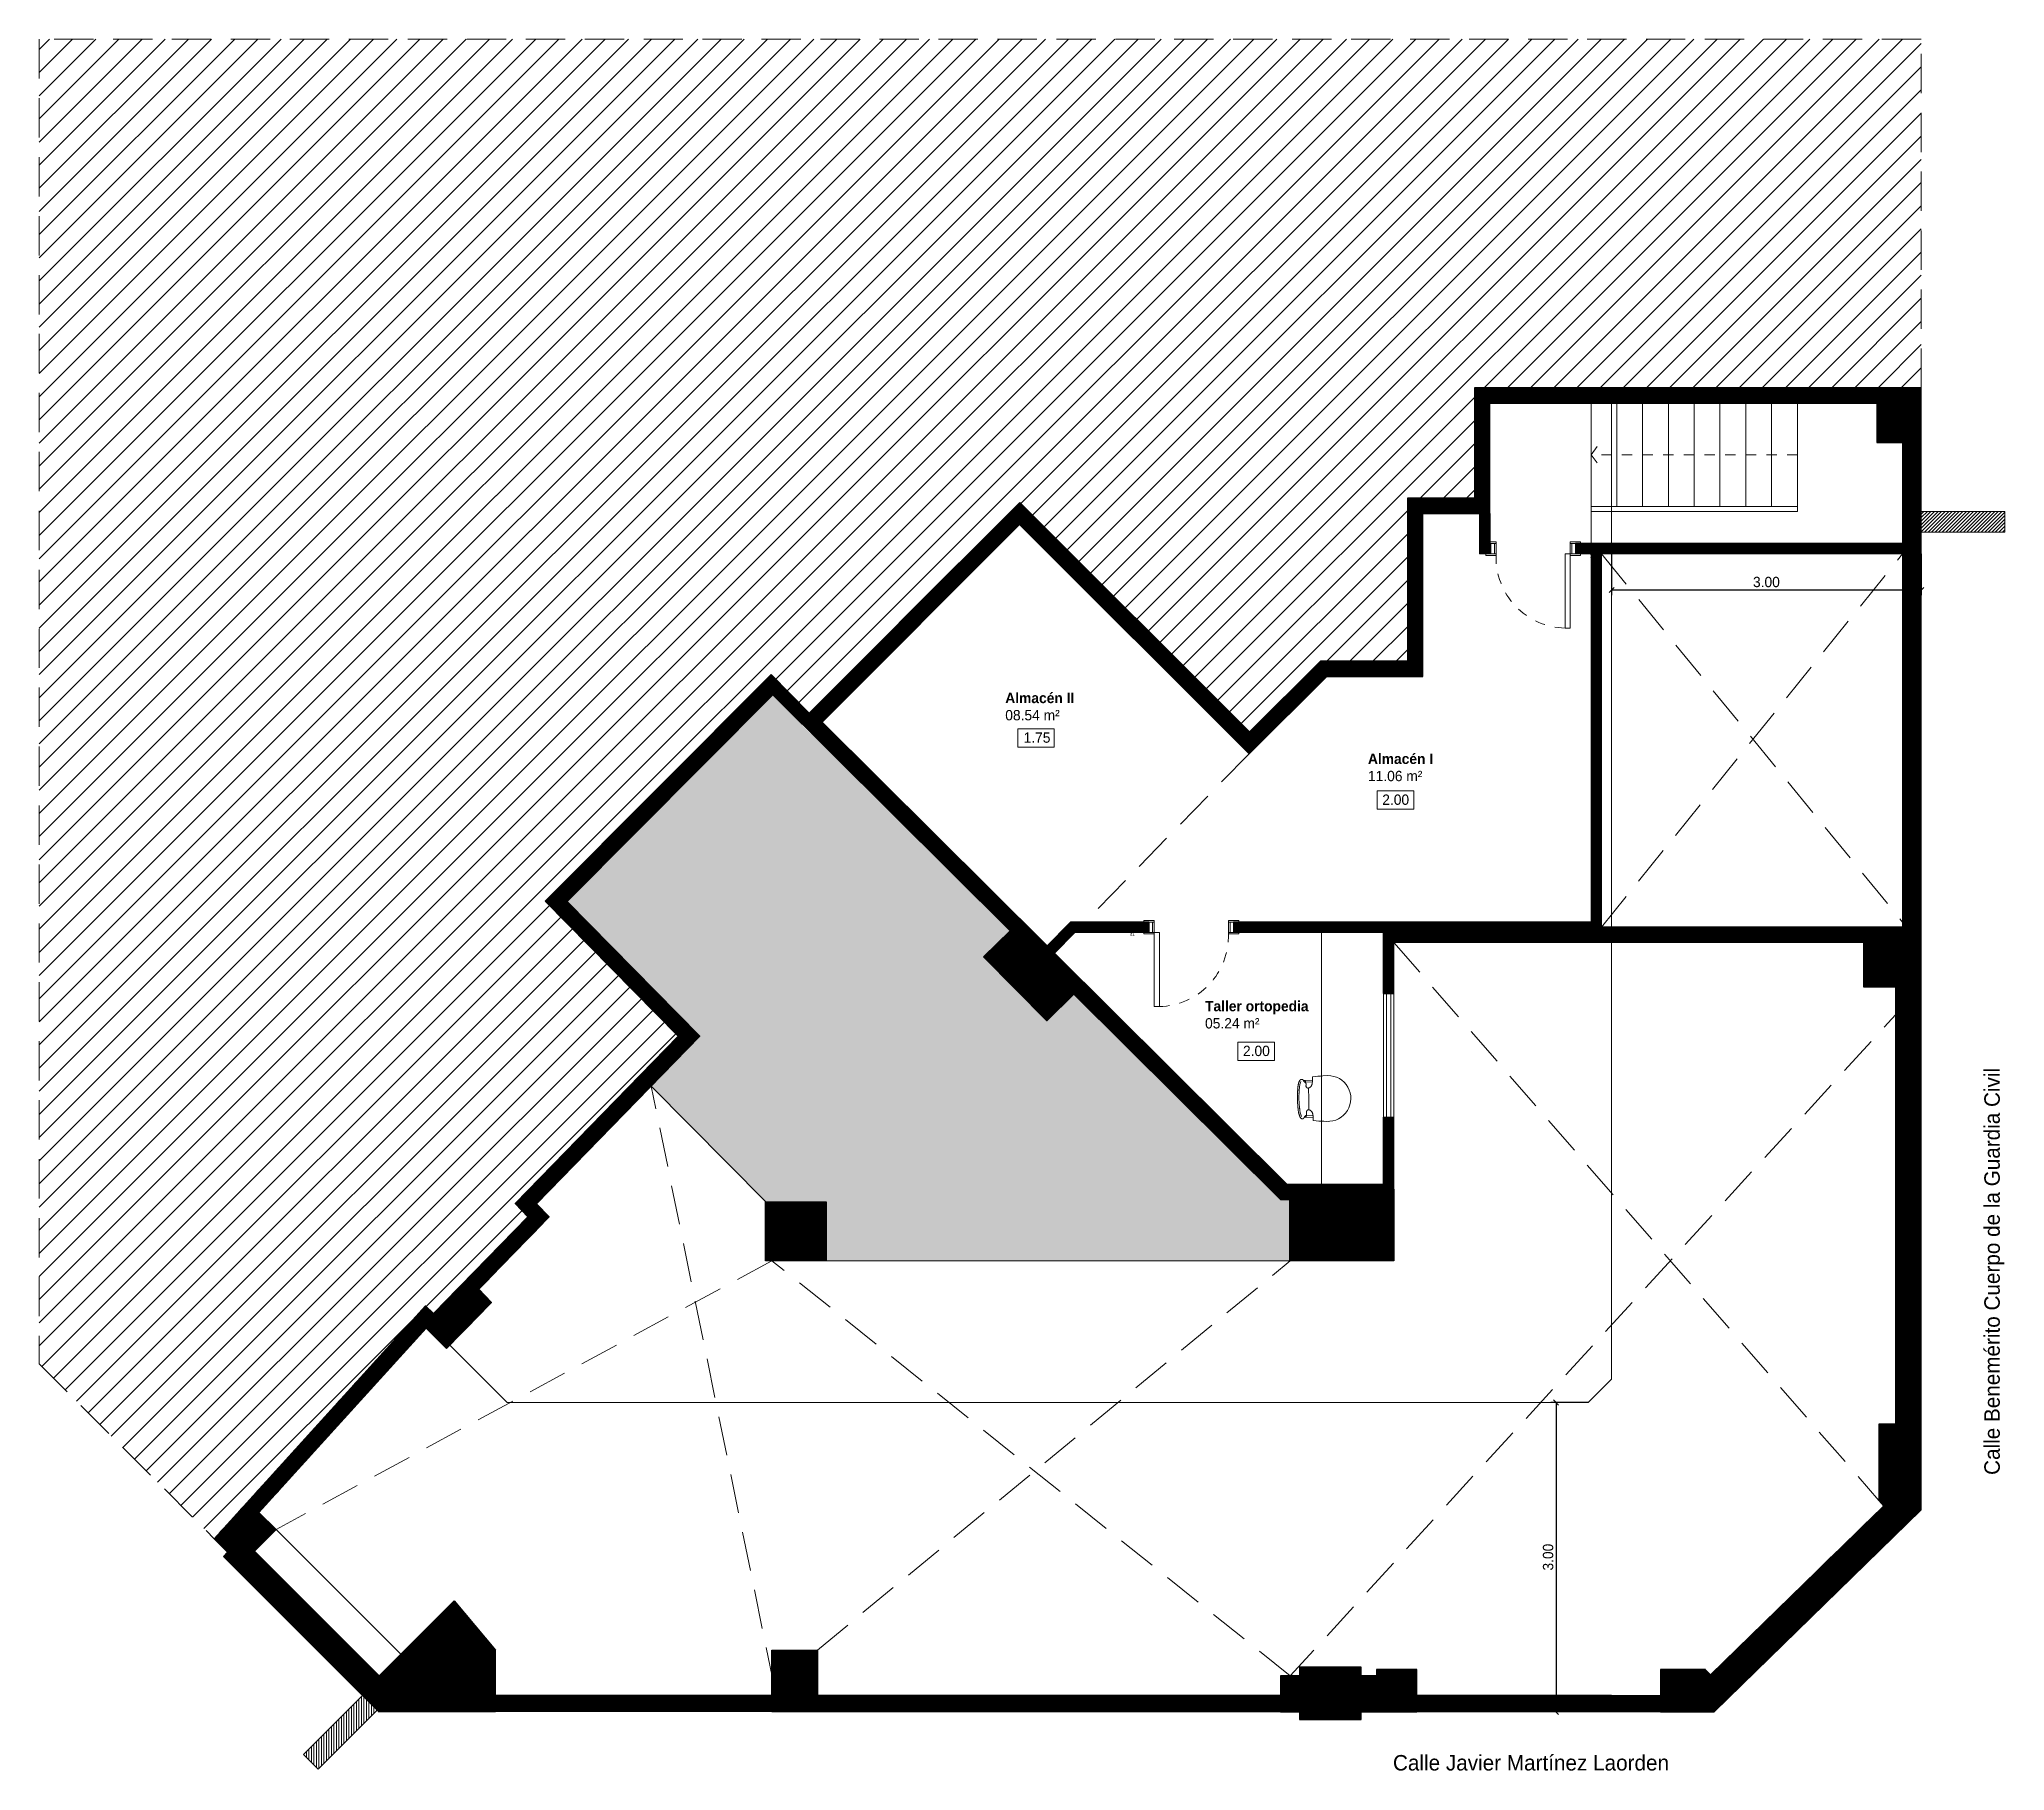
# Model space of a CAD drawing. Header units: millimetres. Extents: x -177 to 251, y 63 to 264.
# Drawn here: x 182.69 to 201.74, y 184.01 to 200.8 of the extents above; entities that cross this region are included whole.
import ezdxf

# ---------------------------------------------------------------- set-up
doc = ezdxf.new("R2010")
doc.units = ezdxf.units.MM
doc.header["$LTSCALE"] = 0.01
doc.set_wipeout_variables(frame=1)
doc.linetypes.add('HIDDEN', pattern=[0.375, 0.25, -0.125])
doc.linetypes.add('TRAZOS', pattern=[19.05, 12.7, -6.35])
doc.layers.get('0').update_dxf_attribs({"color": 2, "lineweight": 0})
for name, color, linetype, lineweight in [('ARQ_AUXILIARES', 4, 'Continuous', 0), ('ARQ_DISCONTINUAS', 6, 'TRAZOS', 5), ('ARQ_MOBILIARIO', 102, 'Continuous', 5), ('ARQ_PROYECCION', 3, 'Continuous', 9), ('ARQ_PROYECCION 1', 3, 'Continuous', 13), ('ARQ_PROYECCION 2', 5, 'Continuous', 5), ('ARQ_SECCION', 1, 'Continuous', 25), ('TEX_TEXTOS', 7, 'Continuous', 5), ('TEX_TEXTOS SUP', 7, 'Continuous', 5)]:
    doc.layers.add(name, color=color, linetype=linetype, lineweight=lineweight)
doc.layers.add('SOMBR_SECCIÓN', color=9, linetype='Continuous', lineweight=0, true_color=0x808080)
doc.styles.get("Standard").update_dxf_attribs({"font": 'GOTHIC.TTF'})
doc.dimstyles.new('SAEZ IBARRA 1-50', dxfattribs={"dimtxt": 0.1, "dimasz": 0.05, "dimexe": 0.05, "dimexo": 0, "dimgap": 0.025, "dimtad": 1, "dimzin": 0, "dimdsep": 46, "dimtxsty": 'Standard', "dimblk": 'OBLIQUE', "dimcen": 0.09, "dimclrt": 256, "dimadec": 0, "dimazin": 0, "dimtfac": 1, "dimtofl": 0, "dimtmove": 0, "dimatfit": 3, "dimldrblk": 'DOT', "dimfxl": 1, "dimtolj": 1, "dimtzin": 0, "dimarcsym": 0})

msp = doc.modelspace()

# ---------------------------------------------------------------- texts
at = {"layer": 'TEX_TEXTOS', "attachment_point": 1}
for s, width, insert, char_height in [('\\pi0.58732;{\\fCentury Gothic|b1|i0|c0|p34;Almacén II\\P\\pi0.67179;}08.54 m²', 1.89911, (191.466, 194.461), 0.1), ('\\pi0.6068;{\\fCentury Gothic|b1|i0|c0|p34;Almacén I\\P\\pi0.67947;}11.06 m²', 1.89911, (194.962, 193.871), 0.1), ('\\pi0.42879;{\\fCentury Gothic|b1|i0|c0|p34;Taller ortopedia\\P\\pi0.67179;}05.24 m²', 1.89911, (193.561, 191.473), 0.1), ('\\pi0.4693;Calle Javier Martínez Laorden', 3.92381, (195.342, 184.161), 0.15)]:
    msp.add_mtext_dynamic_manual_height_columns(s, width=width, gutter_width=12.5, heights=[1.347], dxfattribs=dict(at, insert=insert, char_height=char_height))
at = {"layer": 'TEX_TEXTOS', "insert": (201.543, 184.564), "char_height": 0.15, "attachment_point": 1, "rotation": 90}
msp.add_mtext_dynamic_manual_height_columns('\\pi2.31303;Calle Benemérito Cuerpo de la Guardia Civil', width=9.13289, gutter_width=12.5, heights=[1.347], dxfattribs=at)
at = {"layer": 'TEX_TEXTOS SUP', "char_height": 0.1, "width": 1.0202, "attachment_point": 7, "rotation": 0.0453}
for s, insert in [('\\pi0.38804;1.75', (191.843, 193.975)), ('\\pi0.37941;2.00', (195.328, 193.373)), ('\\pi0.37941;2.00', (193.978, 190.937))]:
    msp.add_mtext(s, dxfattribs=dict(at, insert=insert))

# ---------------------------------------------------------------- blocks, each defined once
blk = doc.blocks.new('A$C4F1418C3')
blk.add_wipeout([(0.369, 0.012), (0.369, 0.029), (0.37, 0.042), (0.412, 0.044), (0.456, 0.045), (0.46, 0.038), (0.464, 0.034), (0.466, 0.032), (0.469, 0.031), (0.471, 0.03), (0.473, 0.03), (0.476, 0.03), (0.479, 0.031), (0.482, 0.032), (0.485, 0.033), (0.487, 0.035), (0.489, 0.037), (0.493, 0.042), (0.496, 0.049), (0.5, 0.055), (0.503, 0.065), (0.506, 0.074), (0.508, 0.08), (0.51, 0.089), (0.511, 0.096), (0.512, 0.103), (0.514, 0.121), (0.515, 0.144), (0.517, 0.183), (0.518, 0.226), (0.517, 0.269), (0.514, 0.317), (0.509, 0.353), (0.503, 0.376), (0.5, 0.385), (0.493, 0.4), (0.488, 0.406), (0.483, 0.41), (0.476, 0.413), (0.472, 0.413), (0.466, 0.412), (0.462, 0.409), (0.458, 0.404), (0.456, 0.4), (0.369, 0.402), (0.369, 0.417), (0.369, 0.428), (0.368, 0.431), (0.368, 0.432), (0.368, 0.432), (0.367, 0.434), (0.316, 0.44), (0.291, 0.441), (0.244, 0.443), (0.221, 0.444), (0.197, 0.443), (0.174, 0.439), (0.159, 0.435), (0.134, 0.426), (0.119, 0.419), (0.104, 0.41), (0.083, 0.395), (0.065, 0.379), (0.049, 0.361), (0.036, 0.343), (0.024, 0.321), (0.015, 0.301), (0.008, 0.282), (0.003, 0.261), (0.001, 0.24), (0, 0.219), (0.001, 0.196), (0.006, 0.175), (0.011, 0.15), (0.021, 0.128), (0.032, 0.107), (0.046, 0.087), (0.059, 0.071), (0.075, 0.055), (0.098, 0.037), (0.117, 0.026), (0.138, 0.016), (0.16, 0.009), (0.182, 0.003), (0.201, 0.001), (0.222, 0), (0.261, 0.001), (0.301, 0.003), (0.335, 0.007), (0.368, 0.011), (0.368, 0.011), (0.369, 0.011), (0.369, 0.011)]).dxf.layer = 'ARQ_MOBILIARIO'
at = {"layer": 'ARQ_MOBILIARIO'}
for p, q in [((0.267, 0.443), (0.221, 0.444)), ((0.291, 0.441), (0.267, 0.443)), ((0.316, 0.44), (0.291, 0.441)), ((0.341, 0.437), (0.316, 0.44)), ((0.367, 0.434), (0.341, 0.437)), ((0.367, 0.433), (0.367, 0.434)), ((0.368, 0.433), (0.367, 0.433)), ((0.368, 0.432), (0.368, 0.433)), ((0.368, 0.431), (0.368, 0.432)), ((0.368, 0.432), (0.368, 0.432)), ((0.368, 0.431), (0.368, 0.431)), ((0.369, 0.43), (0.368, 0.431)), ((0.369, 0.429), (0.369, 0.43)), ((0.369, 0.43), (0.369, 0.43)), ((0.369, 0.428), (0.369, 0.429)), ((0.369, 0.429), (0.369, 0.429)), ((0.369, 0.427), (0.369, 0.428)), ((0.369, 0.427), (0.369, 0.427)), ((0.369, 0.426), (0.369, 0.427)), ((0.369, 0.425), (0.369, 0.426)), ((0.369, 0.424), (0.369, 0.425)), ((0.369, 0.423), (0.369, 0.424)), ((0.369, 0.422), (0.369, 0.423)), ((0.369, 0.421), (0.369, 0.422)), ((0.369, 0.42), (0.369, 0.421)), ((0.369, 0.418), (0.369, 0.42)), ((0.369, 0.416), (0.369, 0.418)), ((0.369, 0.414), (0.369, 0.416)), ((0.369, 0.412), (0.369, 0.414)), ((0.369, 0.409), (0.369, 0.412)), ((0.369, 0.405), (0.369, 0.409)), ((0.369, 0.402), (0.369, 0.405)), ((0.369, 0.402), (0.453, 0.4)), ((0.369, 0.398), (0.369, 0.402)), ((0.369, 0.394), (0.369, 0.398)), ((0.37, 0.39), (0.369, 0.394)), ((0.37, 0.386), (0.37, 0.39)), ((0.37, 0.387), (0.436, 0.385)), ((0.37, 0.382), (0.37, 0.386)), ((0.371, 0.378), (0.37, 0.382)), ((0.437, 0.391), (0.436, 0.391)), ((0.436, 0.391), (0.436, 0.39)), ((0.436, 0.39), (0.436, 0.389)), ((0.436, 0.389), (0.436, 0.388)), ((0.436, 0.388), (0.436, 0.386)), ((0.436, 0.386), (0.436, 0.385)), ((0.437, 0.393), (0.437, 0.392)), ((0.438, 0.393), (0.437, 0.393)), ((0.437, 0.392), (0.437, 0.391)), ((0.439, 0.395), (0.438, 0.394)), ((0.438, 0.394), (0.438, 0.393)), ((0.438, 0.394), (0.438, 0.394)), ((0.439, 0.382), (0.438, 0.381)), ((0.438, 0.381), (0.438, 0.381)), ((0.44, 0.396), (0.439, 0.396)), ((0.439, 0.396), (0.439, 0.395)), ((0.439, 0.395), (0.439, 0.395)), ((0.44, 0.382), (0.439, 0.382)), ((0.441, 0.397), (0.44, 0.397)), ((0.44, 0.397), (0.44, 0.396)), ((0.44, 0.396), (0.44, 0.396)), ((0.441, 0.383), (0.44, 0.382)), ((0.442, 0.398), (0.441, 0.397)), ((0.441, 0.397), (0.441, 0.397)), ((0.442, 0.383), (0.441, 0.383)), ((0.443, 0.398), (0.442, 0.398)), ((0.442, 0.398), (0.442, 0.398)), ((0.443, 0.384), (0.442, 0.384)), ((0.442, 0.384), (0.442, 0.383)), ((0.443, 0.399), (0.443, 0.398)), ((0.444, 0.399), (0.443, 0.399)), ((0.444, 0.385), (0.443, 0.384)), ((0.445, 0.399), (0.444, 0.399)), ((0.445, 0.385), (0.444, 0.385)), ((0.446, 0.399), (0.445, 0.399)), ((0.445, 0.399), (0.445, 0.399)), ((0.446, 0.386), (0.445, 0.385)), ((0.447, 0.399), (0.446, 0.399)), ((0.447, 0.387), (0.446, 0.386)), ((0.448, 0.4), (0.447, 0.399)), ((0.448, 0.388), (0.447, 0.387)), ((0.45, 0.4), (0.448, 0.4)), ((0.449, 0.388), (0.448, 0.388)), ((0.45, 0.39), (0.449, 0.389)), ((0.449, 0.389), (0.449, 0.388)), ((0.451, 0.4), (0.45, 0.4)), ((0.451, 0.391), (0.45, 0.39)), ((0.453, 0.4), (0.451, 0.4)), ((0.452, 0.393), (0.451, 0.391)), ((0.453, 0.394), (0.452, 0.393)), ((0.454, 0.396), (0.453, 0.395)), ((0.453, 0.395), (0.453, 0.394)), ((0.455, 0.398), (0.454, 0.396)), ((0.456, 0.399), (0.455, 0.398)), ((0.457, 0.402), (0.456, 0.4)), ((0.456, 0.4), (0.456, 0.399)), ((0.458, 0.403), (0.457, 0.402)), ((0.459, 0.404), (0.458, 0.403)), ((0.46, 0.407), (0.459, 0.406)), ((0.459, 0.406), (0.459, 0.404)), ((0.461, 0.408), (0.46, 0.407)), ((0.462, 0.409), (0.461, 0.408)), ((0.463, 0.41), (0.462, 0.409)), ((0.464, 0.411), (0.463, 0.41)), ((0.465, 0.411), (0.464, 0.411)), ((0.466, 0.412), (0.465, 0.411)), ((0.467, 0.412), (0.466, 0.412)), ((0.469, 0.413), (0.467, 0.412)), ((0.47, 0.413), (0.469, 0.413)), ((0.471, 0.413), (0.47, 0.413)), ((0.472, 0.413), (0.471, 0.413)), ((0.474, 0.413), (0.472, 0.413)), ((0.475, 0.413), (0.474, 0.413)), ((0.477, 0.413), (0.475, 0.413)), ((0.478, 0.413), (0.477, 0.413)), ((0.48, 0.412), (0.478, 0.413)), ((0.481, 0.412), (0.48, 0.412)), ((0.482, 0.411), (0.481, 0.412)), ((0.484, 0.41), (0.482, 0.411)), ((0.486, 0.381), (0.482, 0.391)), ((0.485, 0.41), (0.484, 0.41)), ((0.486, 0.408), (0.485, 0.41)), ((0.487, 0.407), (0.486, 0.408)), ((0.489, 0.372), (0.486, 0.381)), ((0.488, 0.406), (0.487, 0.407)), ((0.49, 0.405), (0.488, 0.406)), ((0.491, 0.404), (0.49, 0.405)), ((0.492, 0.402), (0.491, 0.404)), ((0.493, 0.401), (0.492, 0.402)), ((0.494, 0.399), (0.493, 0.401)), ((0.495, 0.397), (0.494, 0.399)), ((0.496, 0.396), (0.495, 0.397)), ((0.497, 0.394), (0.496, 0.396)), ((0.498, 0.392), (0.497, 0.394)), ((0.499, 0.389), (0.498, 0.392)), ((0.5, 0.387), (0.499, 0.389)), ((0.501, 0.384), (0.5, 0.387)), ((0.502, 0.381), (0.501, 0.384)), ((0.503, 0.378), (0.502, 0.381)), ((0.371, 0.375), (0.371, 0.378)), ((0.372, 0.371), (0.371, 0.375)), ((0.373, 0.368), (0.372, 0.371)), ((0.374, 0.364), (0.373, 0.368)), ((0.375, 0.361), (0.374, 0.364)), ((0.376, 0.358), (0.375, 0.361)), ((0.377, 0.355), (0.376, 0.358)), ((0.378, 0.353), (0.377, 0.355)), ((0.379, 0.351), (0.378, 0.353)), ((0.38, 0.348), (0.379, 0.351)), ((0.381, 0.346), (0.38, 0.348)), ((0.383, 0.345), (0.381, 0.346)), ((0.384, 0.343), (0.383, 0.345)), ((0.385, 0.341), (0.384, 0.343)), ((0.387, 0.34), (0.385, 0.341)), ((0.388, 0.338), (0.387, 0.34)), ((0.39, 0.337), (0.388, 0.338)), ((0.392, 0.336), (0.39, 0.337)), ((0.393, 0.334), (0.392, 0.336)), ((0.395, 0.333), (0.393, 0.334)), ((0.396, 0.332), (0.395, 0.333)), ((0.398, 0.331), (0.396, 0.332)), ((0.4, 0.33), (0.398, 0.331)), ((0.401, 0.33), (0.4, 0.33)), ((0.403, 0.329), (0.401, 0.33)), ((0.404, 0.328), (0.403, 0.329)), ((0.405, 0.328), (0.404, 0.328)), ((0.407, 0.328), (0.405, 0.328)), ((0.408, 0.327), (0.407, 0.328)), ((0.409, 0.327), (0.408, 0.327)), ((0.41, 0.327), (0.409, 0.327)), ((0.409, 0.327), (0.409, 0.223)), ((0.409, 0.116), (0.409, 0.223)), ((0.412, 0.327), (0.41, 0.327)), ((0.413, 0.327), (0.412, 0.327)), ((0.414, 0.327), (0.413, 0.327)), ((0.415, 0.327), (0.414, 0.327)), ((0.416, 0.327), (0.415, 0.327)), ((0.417, 0.327), (0.416, 0.327)), ((0.418, 0.327), (0.417, 0.327)), ((0.419, 0.328), (0.418, 0.327)), ((0.42, 0.328), (0.419, 0.328)), ((0.421, 0.329), (0.42, 0.328)), ((0.423, 0.33), (0.421, 0.329)), ((0.424, 0.33), (0.423, 0.33)), ((0.425, 0.331), (0.424, 0.33)), ((0.426, 0.332), (0.425, 0.331)), ((0.427, 0.334), (0.426, 0.333)), ((0.426, 0.333), (0.426, 0.332)), ((0.428, 0.335), (0.427, 0.334)), ((0.429, 0.337), (0.428, 0.335)), ((0.43, 0.338), (0.429, 0.337)), ((0.431, 0.34), (0.43, 0.339)), ((0.43, 0.339), (0.43, 0.338)), ((0.432, 0.342), (0.431, 0.341)), ((0.431, 0.341), (0.431, 0.34)), ((0.433, 0.372), (0.432, 0.37)), ((0.432, 0.37), (0.432, 0.369)), ((0.432, 0.369), (0.432, 0.368)), ((0.432, 0.368), (0.432, 0.367)), ((0.432, 0.367), (0.432, 0.366)), ((0.432, 0.366), (0.432, 0.364)), ((0.432, 0.364), (0.432, 0.363)), ((0.432, 0.363), (0.432, 0.361)), ((0.432, 0.361), (0.432, 0.36)), ((0.432, 0.36), (0.432, 0.359)), ((0.432, 0.359), (0.432, 0.357)), ((0.432, 0.357), (0.432, 0.356)), ((0.432, 0.356), (0.432, 0.354)), ((0.432, 0.354), (0.433, 0.353)), ((0.433, 0.345), (0.432, 0.344)), ((0.432, 0.344), (0.432, 0.342)), ((0.434, 0.375), (0.433, 0.375)), ((0.433, 0.375), (0.433, 0.374)), ((0.433, 0.374), (0.433, 0.373)), ((0.433, 0.373), (0.433, 0.372)), ((0.433, 0.353), (0.433, 0.352)), ((0.433, 0.352), (0.433, 0.351)), ((0.433, 0.351), (0.433, 0.349)), ((0.433, 0.349), (0.433, 0.348)), ((0.433, 0.348), (0.433, 0.347)), ((0.433, 0.347), (0.433, 0.346)), ((0.433, 0.346), (0.433, 0.345)), ((0.435, 0.378), (0.434, 0.377)), ((0.434, 0.377), (0.434, 0.376)), ((0.434, 0.376), (0.434, 0.375)), ((0.435, 0.379), (0.435, 0.378)), ((0.436, 0.379), (0.435, 0.379)), ((0.437, 0.38), (0.436, 0.38)), ((0.436, 0.38), (0.436, 0.379)), ((0.438, 0.381), (0.437, 0.38)), ((0.491, 0.363), (0.489, 0.372)), ((0.493, 0.354), (0.491, 0.363)), ((0.494, 0.346), (0.493, 0.354)), ((0.495, 0.338), (0.494, 0.346)), ((0.496, 0.331), (0.495, 0.338)), ((0.497, 0.324), (0.496, 0.331)), ((0.498, 0.318), (0.497, 0.324)), ((0.499, 0.311), (0.498, 0.318)), ((0.499, 0.305), (0.499, 0.311)), ((0.5, 0.299), (0.499, 0.305)), ((0.501, 0.293), (0.5, 0.299)), ((0.501, 0.288), (0.501, 0.293)), ((0.501, 0.281), (0.501, 0.288)), ((0.502, 0.275), (0.501, 0.281)), ((0.502, 0.269), (0.502, 0.275)), ((0.503, 0.262), (0.502, 0.269)), ((0.504, 0.375), (0.503, 0.378)), ((0.503, 0.255), (0.503, 0.262)), ((0.503, 0.248), (0.503, 0.255)), ((0.503, 0.241), (0.503, 0.248)), ((0.503, 0.235), (0.503, 0.241)), ((0.504, 0.228), (0.503, 0.235)), ((0.504, 0.21), (0.503, 0.203)), ((0.503, 0.203), (0.503, 0.196)), ((0.503, 0.196), (0.503, 0.189)), ((0.505, 0.371), (0.504, 0.375)), ((0.504, 0.223), (0.504, 0.228)), ((0.504, 0.223), (0.504, 0.216)), ((0.504, 0.216), (0.504, 0.21)), ((0.506, 0.368), (0.505, 0.371)), ((0.507, 0.365), (0.506, 0.368)), ((0.508, 0.361), (0.507, 0.365)), ((0.509, 0.358), (0.508, 0.361)), ((0.509, 0.354), (0.509, 0.358)), ((0.51, 0.351), (0.509, 0.354)), ((0.51, 0.348), (0.51, 0.351)), ((0.511, 0.344), (0.51, 0.348)), ((0.511, 0.341), (0.511, 0.344)), ((0.512, 0.337), (0.511, 0.341)), ((0.512, 0.333), (0.512, 0.337)), ((0.513, 0.33), (0.512, 0.333)), ((0.513, 0.326), (0.513, 0.33)), ((0.513, 0.322), (0.513, 0.326)), ((0.514, 0.318), (0.513, 0.322)), ((0.514, 0.314), (0.514, 0.318)), ((0.514, 0.31), (0.514, 0.314)), ((0.514, 0.305), (0.514, 0.31)), ((0.515, 0.301), (0.514, 0.305)), ((0.515, 0.297), (0.515, 0.301)), ((0.515, 0.292), (0.515, 0.297)), ((0.516, 0.288), (0.515, 0.292)), ((0.516, 0.283), (0.516, 0.288)), ((0.516, 0.278), (0.516, 0.283)), ((0.517, 0.274), (0.516, 0.278)), ((0.517, 0.269), (0.517, 0.274)), ((0.517, 0.264), (0.517, 0.269)), ((0.517, 0.259), (0.517, 0.264)), ((0.517, 0.254), (0.517, 0.259)), ((0.518, 0.249), (0.517, 0.254)), ((0.518, 0.244), (0.518, 0.249)), ((0.518, 0.239), (0.518, 0.244)), ((0.518, 0.233), (0.518, 0.239)), ((0.518, 0.228), (0.518, 0.233)), ((0.518, 0.222), (0.518, 0.228)), ((0.518, 0.222), (0.518, 0.216)), ((0.518, 0.216), (0.518, 0.21)), ((0.518, 0.21), (0.518, 0.205)), ((0.518, 0.205), (0.518, 0.199)), ((0.518, 0.199), (0.518, 0.194)), ((0.518, 0.194), (0.518, 0.189)), ((0.268, 0.002), (0.221, 0)), ((0.292, 0.003), (0.268, 0.002)), ((0.316, 0.005), (0.292, 0.003)), ((0.342, 0.008), (0.316, 0.005)), ((0.368, 0.011), (0.342, 0.008)), ((0.369, 0.011), (0.368, 0.011)), ((0.368, 0.011), (0.368, 0.011)), ((0.368, 0.011), (0.368, 0.011)), ((0.368, 0.011), (0.368, 0.011)), ((0.368, 0.011), (0.368, 0.011)), ((0.37, 0.034), (0.369, 0.03)), ((0.369, 0.03), (0.369, 0.028)), ((0.369, 0.028), (0.369, 0.025)), ((0.369, 0.025), (0.369, 0.023)), ((0.369, 0.023), (0.369, 0.02)), ((0.369, 0.02), (0.369, 0.019)), ((0.369, 0.019), (0.369, 0.017)), ((0.369, 0.017), (0.369, 0.016)), ((0.369, 0.016), (0.369, 0.015)), ((0.369, 0.015), (0.369, 0.014)), ((0.369, 0.014), (0.369, 0.013)), ((0.369, 0.013), (0.369, 0.013)), ((0.369, 0.013), (0.369, 0.012)), ((0.369, 0.012), (0.369, 0.012)), ((0.369, 0.012), (0.369, 0.011)), ((0.369, 0.012), (0.369, 0.012)), ((0.369, 0.012), (0.369, 0.012)), ((0.369, 0.011), (0.369, 0.011)), ((0.369, 0.011), (0.369, 0.011)), ((0.369, 0.011), (0.369, 0.011)), ((0.371, 0.061), (0.37, 0.057)), ((0.37, 0.057), (0.37, 0.053)), ((0.37, 0.053), (0.37, 0.049)), ((0.37, 0.049), (0.37, 0.045)), ((0.37, 0.042), (0.454, 0.045)), ((0.37, 0.045), (0.37, 0.041)), ((0.37, 0.041), (0.37, 0.037)), ((0.37, 0.037), (0.37, 0.034)), ((0.372, 0.068), (0.371, 0.065)), ((0.371, 0.065), (0.371, 0.061)), ((0.371, 0.057), (0.437, 0.06)), ((0.373, 0.072), (0.372, 0.068)), ((0.374, 0.079), (0.373, 0.076)), ((0.373, 0.076), (0.373, 0.072)), ((0.375, 0.082), (0.374, 0.079)), ((0.376, 0.085), (0.375, 0.082)), ((0.377, 0.088), (0.376, 0.085)), ((0.378, 0.09), (0.377, 0.088)), ((0.379, 0.093), (0.378, 0.09)), ((0.381, 0.095), (0.379, 0.093)), ((0.382, 0.097), (0.381, 0.095)), ((0.383, 0.099), (0.382, 0.097)), ((0.384, 0.1), (0.383, 0.099)), ((0.386, 0.102), (0.384, 0.1)), ((0.387, 0.103), (0.386, 0.102)), ((0.389, 0.105), (0.387, 0.103)), ((0.39, 0.106), (0.389, 0.105)), ((0.392, 0.108), (0.39, 0.106)), ((0.394, 0.109), (0.392, 0.108)), ((0.395, 0.11), (0.394, 0.109)), ((0.397, 0.111), (0.395, 0.11)), ((0.398, 0.112), (0.397, 0.111)), ((0.4, 0.113), (0.398, 0.112)), ((0.401, 0.114), (0.4, 0.113)), ((0.403, 0.114), (0.401, 0.114)), ((0.404, 0.115), (0.403, 0.114)), ((0.406, 0.115), (0.404, 0.115)), ((0.407, 0.116), (0.406, 0.115)), ((0.408, 0.116), (0.407, 0.116)), ((0.41, 0.116), (0.408, 0.116)), ((0.411, 0.116), (0.41, 0.116)), ((0.412, 0.117), (0.411, 0.116)), ((0.413, 0.117), (0.412, 0.117)), ((0.414, 0.117), (0.413, 0.117)), ((0.415, 0.117), (0.414, 0.117)), ((0.416, 0.116), (0.415, 0.117)), ((0.418, 0.116), (0.416, 0.116)), ((0.419, 0.116), (0.418, 0.116)), ((0.42, 0.115), (0.419, 0.116)), ((0.421, 0.115), (0.42, 0.115)), ((0.422, 0.114), (0.421, 0.115)), ((0.423, 0.114), (0.422, 0.114)), ((0.424, 0.113), (0.423, 0.114)), ((0.425, 0.112), (0.424, 0.113)), ((0.426, 0.111), (0.425, 0.112)), ((0.427, 0.11), (0.426, 0.111)), ((0.428, 0.109), (0.427, 0.11)), ((0.429, 0.108), (0.428, 0.109)), ((0.429, 0.107), (0.429, 0.108)), ((0.43, 0.106), (0.429, 0.107)), ((0.431, 0.104), (0.43, 0.106)), ((0.431, 0.103), (0.431, 0.104)), ((0.432, 0.102), (0.431, 0.103)), ((0.432, 0.101), (0.432, 0.102)), ((0.433, 0.1), (0.432, 0.101)), ((0.432, 0.085), (0.433, 0.086)), ((0.432, 0.083), (0.432, 0.085)), ((0.432, 0.082), (0.432, 0.083)), ((0.432, 0.081), (0.432, 0.082)), ((0.432, 0.079), (0.432, 0.081)), ((0.432, 0.078), (0.432, 0.079)), ((0.432, 0.077), (0.432, 0.078)), ((0.433, 0.075), (0.432, 0.077)), ((0.433, 0.099), (0.433, 0.1)), ((0.433, 0.097), (0.433, 0.099)), ((0.433, 0.096), (0.433, 0.097)), ((0.433, 0.095), (0.433, 0.096)), ((0.433, 0.094), (0.433, 0.095)), ((0.433, 0.093), (0.433, 0.094)), ((0.433, 0.092), (0.433, 0.093)), ((0.433, 0.09), (0.433, 0.092)), ((0.433, 0.089), (0.433, 0.09)), ((0.433, 0.088), (0.433, 0.089)), ((0.433, 0.086), (0.433, 0.088)), ((0.433, 0.074), (0.433, 0.075)), ((0.433, 0.073), (0.433, 0.074)), ((0.433, 0.072), (0.433, 0.073)), ((0.433, 0.071), (0.433, 0.072)), ((0.434, 0.07), (0.433, 0.071)), ((0.434, 0.069), (0.434, 0.07)), ((0.434, 0.068), (0.434, 0.069)), ((0.435, 0.067), (0.434, 0.068)), ((0.435, 0.066), (0.435, 0.067)), ((0.436, 0.065), (0.435, 0.066)), ((0.435, 0.066), (0.435, 0.066)), ((0.436, 0.064), (0.436, 0.065)), ((0.437, 0.064), (0.436, 0.064)), ((0.437, 0.063), (0.437, 0.064)), ((0.438, 0.063), (0.437, 0.063)), ((0.437, 0.058), (0.437, 0.06)), ((0.437, 0.057), (0.437, 0.058)), ((0.437, 0.056), (0.437, 0.057)), ((0.437, 0.055), (0.437, 0.056)), ((0.437, 0.054), (0.437, 0.055)), ((0.437, 0.053), (0.437, 0.054)), ((0.438, 0.053), (0.437, 0.053)), ((0.439, 0.062), (0.438, 0.063)), ((0.438, 0.052), (0.438, 0.053)), ((0.438, 0.051), (0.438, 0.052)), ((0.439, 0.05), (0.438, 0.051)), ((0.438, 0.051), (0.438, 0.051)), ((0.44, 0.062), (0.439, 0.062)), ((0.439, 0.05), (0.439, 0.05)), ((0.439, 0.049), (0.439, 0.05)), ((0.44, 0.049), (0.439, 0.049)), ((0.44, 0.061), (0.44, 0.062)), ((0.441, 0.061), (0.44, 0.061)), ((0.44, 0.049), (0.44, 0.049)), ((0.441, 0.048), (0.44, 0.049)), ((0.442, 0.06), (0.441, 0.061)), ((0.441, 0.047), (0.441, 0.048)), ((0.441, 0.048), (0.441, 0.048)), ((0.442, 0.047), (0.441, 0.047)), ((0.443, 0.06), (0.442, 0.06)), ((0.443, 0.046), (0.442, 0.047)), ((0.442, 0.047), (0.442, 0.047)), ((0.444, 0.059), (0.443, 0.06)), ((0.444, 0.046), (0.443, 0.046)), ((0.443, 0.046), (0.443, 0.046)), ((0.445, 0.059), (0.444, 0.059)), ((0.445, 0.046), (0.444, 0.046)), ((0.446, 0.058), (0.445, 0.059)), ((0.445, 0.046), (0.445, 0.046)), ((0.446, 0.045), (0.445, 0.046)), ((0.447, 0.057), (0.446, 0.058)), ((0.447, 0.045), (0.446, 0.045)), ((0.447, 0.057), (0.447, 0.057)), ((0.448, 0.056), (0.447, 0.057)), ((0.448, 0.045), (0.447, 0.045)), ((0.449, 0.055), (0.448, 0.056)), ((0.449, 0.045), (0.448, 0.045)), ((0.45, 0.054), (0.449, 0.055)), ((0.45, 0.045), (0.449, 0.045)), ((0.451, 0.053), (0.45, 0.054)), ((0.452, 0.045), (0.45, 0.045)), ((0.452, 0.052), (0.451, 0.053)), ((0.452, 0.051), (0.452, 0.052)), ((0.453, 0.05), (0.452, 0.051)), ((0.454, 0.045), (0.452, 0.045)), ((0.454, 0.048), (0.453, 0.05)), ((0.455, 0.047), (0.454, 0.048)), ((0.455, 0.046), (0.455, 0.047)), ((0.456, 0.044), (0.455, 0.046)), ((0.457, 0.043), (0.456, 0.044)), ((0.458, 0.042), (0.457, 0.043)), ((0.458, 0.04), (0.458, 0.042)), ((0.459, 0.039), (0.458, 0.04)), ((0.46, 0.038), (0.459, 0.039)), ((0.461, 0.037), (0.46, 0.038)), ((0.462, 0.036), (0.461, 0.037)), ((0.463, 0.034), (0.462, 0.036)), ((0.464, 0.034), (0.463, 0.034)), ((0.465, 0.033), (0.464, 0.034)), ((0.466, 0.032), (0.465, 0.033)), ((0.467, 0.032), (0.466, 0.032)), ((0.468, 0.031), (0.467, 0.032)), ((0.469, 0.031), (0.468, 0.031)), ((0.47, 0.031), (0.469, 0.031)), ((0.472, 0.03), (0.47, 0.031)), ((0.473, 0.03), (0.472, 0.03)), ((0.475, 0.03), (0.473, 0.03)), ((0.476, 0.03), (0.475, 0.03)), ((0.477, 0.03), (0.476, 0.03)), ((0.479, 0.031), (0.477, 0.03)), ((0.48, 0.031), (0.479, 0.031)), ((0.482, 0.032), (0.48, 0.031)), ((0.483, 0.032), (0.482, 0.032)), ((0.486, 0.062), (0.483, 0.053)), ((0.484, 0.033), (0.483, 0.032)), ((0.486, 0.034), (0.484, 0.033)), ((0.489, 0.072), (0.486, 0.062)), ((0.487, 0.035), (0.486, 0.034)), ((0.488, 0.036), (0.487, 0.035)), ((0.489, 0.037), (0.488, 0.036)), ((0.491, 0.081), (0.489, 0.072)), ((0.49, 0.039), (0.489, 0.037)), ((0.491, 0.04), (0.49, 0.039)), ((0.493, 0.089), (0.491, 0.081)), ((0.492, 0.041), (0.491, 0.04)), ((0.493, 0.043), (0.492, 0.041)), ((0.495, 0.097), (0.493, 0.089)), ((0.494, 0.045), (0.493, 0.043)), ((0.495, 0.046), (0.494, 0.045)), ((0.496, 0.105), (0.495, 0.097)), ((0.496, 0.048), (0.495, 0.046)), ((0.497, 0.112), (0.496, 0.105)), ((0.497, 0.05), (0.496, 0.048)), ((0.498, 0.119), (0.497, 0.112)), ((0.498, 0.052), (0.497, 0.05)), ((0.499, 0.132), (0.498, 0.126)), ((0.498, 0.126), (0.498, 0.119)), ((0.499, 0.054), (0.498, 0.052)), ((0.5, 0.138), (0.499, 0.132)), ((0.5, 0.057), (0.499, 0.054)), ((0.501, 0.15), (0.5, 0.144)), ((0.5, 0.144), (0.5, 0.138)), ((0.501, 0.06), (0.5, 0.057)), ((0.502, 0.162), (0.501, 0.156)), ((0.501, 0.156), (0.501, 0.15)), ((0.502, 0.063), (0.501, 0.06)), ((0.503, 0.182), (0.502, 0.175)), ((0.502, 0.175), (0.502, 0.168)), ((0.502, 0.168), (0.502, 0.162)), ((0.503, 0.066), (0.502, 0.063)), ((0.503, 0.189), (0.503, 0.182)), ((0.504, 0.069), (0.503, 0.066)), ((0.505, 0.072), (0.504, 0.069)), ((0.506, 0.076), (0.505, 0.072)), ((0.507, 0.079), (0.506, 0.076)), ((0.508, 0.082), (0.507, 0.079)), ((0.509, 0.086), (0.508, 0.082)), ((0.51, 0.089), (0.509, 0.086)), ((0.511, 0.096), (0.51, 0.093)), ((0.51, 0.093), (0.51, 0.089)), ((0.512, 0.103), (0.511, 0.099)), ((0.511, 0.099), (0.511, 0.096)), ((0.513, 0.11), (0.512, 0.107)), ((0.512, 0.107), (0.512, 0.103)), ((0.514, 0.122), (0.513, 0.118)), ((0.513, 0.118), (0.513, 0.114)), ((0.513, 0.114), (0.513, 0.11)), ((0.515, 0.138), (0.514, 0.134)), ((0.514, 0.134), (0.514, 0.13)), ((0.514, 0.13), (0.514, 0.126)), ((0.514, 0.126), (0.514, 0.122)), ((0.516, 0.152), (0.515, 0.147)), ((0.515, 0.147), (0.515, 0.143)), ((0.515, 0.143), (0.515, 0.138)), ((0.517, 0.165), (0.516, 0.161)), ((0.516, 0.161), (0.516, 0.156)), ((0.516, 0.156), (0.516, 0.152)), ((0.518, 0.189), (0.517, 0.184)), ((0.517, 0.184), (0.517, 0.179)), ((0.517, 0.179), (0.517, 0.175)), ((0.517, 0.175), (0.517, 0.17)), ((0.517, 0.17), (0.517, 0.165))]:
    blk.add_line(p, q, dxfattribs=at)
blk.add_arc((0.222, 0.222), 0.222, 90.4027, 274.2935, dxfattribs=at)
blk = doc.blocks.new('srtjsrj')
at = {"layer": 'ARQ_PROYECCION 1'}
for p, q in [((213.901, 250.728), (213.181, 250.728)), ((213.181, 250.728), (213.181, 250.678)), ((213.886, 250.728), (213.886, 250.828)), ((213.886, 250.828), (213.901, 250.828)), ((213.901, 250.728), (213.886, 250.728)), ((213.901, 250.828), (213.901, 250.728)), ((213.901, 250.743), (214.001, 250.743)), ((213.901, 250.678), (213.901, 250.728)), ((214.001, 250.728), (214.001, 250.828)), ((214.001, 250.828), (214.016, 250.828)), ((214.016, 250.728), (214.001, 250.728)), ((214.016, 250.828), (214.016, 250.728)), ((213.181, 250.678), (213.901, 250.678)), ((213.886, 250.008), (213.886, 249.908)), ((213.901, 250.008), (213.886, 250.008)), ((213.901, 249.908), (213.901, 250.008)), ((213.901, 250.008), (214.001, 250.008)), ((213.901, 249.993), (214.001, 249.993)), ((214.001, 250.008), (214.001, 249.908)), ((214.016, 250.008), (214.001, 250.008)), ((214.016, 249.908), (214.016, 250.008)), ((213.886, 249.908), (213.901, 249.908)), ((214.001, 249.908), (214.016, 249.908))]:
    blk.add_line(p, q, dxfattribs=at)
for points in [[(214.001, 250.728), (214.001, 250.778), (213.901, 250.778), (213.901, 250.728), (214.001, 250.728)], [(214.001, 250.008), (214.001, 249.958), (213.901, 249.958), (213.901, 250.008), (214.001, 250.008)]]:
    blk.add_lwpolyline(points, dxfattribs=at)
at = {"layer": 'ARQ_PROYECCION 2', "linetype": 'HIDDEN', "ltscale": 0.3}
blk.add_arc((213.866, 250.693), 0.685, 181.2396, 271.6768, dxfattribs=at)
at = {"layer": 'ARQ_MOBILIARIO', "insert": (213.865, 250.962), "char_height": 0.03, "attachment_point": 3, "rotation": 90}
blk.add_mtext_dynamic_manual_height_columns('72', width=0.51658, gutter_width=12.5, heights=[0], dxfattribs=at)
blk = doc.blocks.new('_Oblique')
at = {"color": 0, "linetype": 'ByBlock', "lineweight": -2}
blk.add_line((-0.5, -0.5), (0.5, 0.5), dxfattribs=at)
blk = doc.blocks.new('*D1004')
at = {"layer": 'ARQ_SECCION', "color": 0, "lineweight": -2, "transparency": 16777216}
for p, q in [((197.931, 195.809), (197.931, 195.408)), ((200.931, 195.809), (200.931, 195.408)), ((197.931, 195.458), (200.931, 195.458))]:
    blk.add_line(p, q, dxfattribs=at)
at = {"layer": 'Defpoints', "color": 0, "lineweight": 0, "transparency": 16777216}
for p in [(197.931, 195.809), (200.931, 195.809), (200.931, 195.458)]:
    blk.add_point(p, dxfattribs=at)
at = {"layer": 'ARQ_SECCION', "color": 0, "lineweight": -2, "transparency": 16777216, "xscale": 0.05, "yscale": 0.05, "zscale": 0.05, "rotation": 180}
blk.add_blockref('_Oblique', (197.931, 195.458), dxfattribs=at)
at = {"layer": 'ARQ_SECCION', "color": 0, "lineweight": -2, "transparency": 16777216, "xscale": 0.05, "yscale": 0.05, "zscale": 0.05}
blk.add_blockref('_Oblique', (200.931, 195.458), dxfattribs=at)
at = {"layer": 'ARQ_SECCION', "lineweight": 0, "transparency": 16777216, "insert": (199.431, 195.535), "char_height": 0.1, "attachment_point": 5}
blk.add_mtext('\\A1;3.00', dxfattribs=at)
blk = doc.blocks.new('_Dot')
at = {"color": 0, "linetype": 'ByBlock', "lineweight": -2}
blk.add_line((-0.5, 0), (-1, 0), dxfattribs=at)
at = {"color": 0, "linetype": 'ByBlock', "const_width": 0.5}
blk.add_lwpolyline([(-0.25, 0, 1), (0.25, 0, 1)], format="xyb", close=True, dxfattribs=at)
blk = doc.blocks.new('*D1005')
at = {"layer": 'ARQ_SECCION', "color": 0, "lineweight": -2, "transparency": 16777216}
for p, q in [((197.702, 187.58), (197.342, 187.58)), ((197.392, 187.58), (197.392, 184.579)), ((197.702, 184.579), (197.342, 184.579))]:
    blk.add_line(p, q, dxfattribs=at)
at = {"layer": 'Defpoints', "color": 0, "lineweight": 0, "transparency": 16777216}
for p in [(197.702, 187.58), (197.392, 184.579), (197.702, 184.579)]:
    blk.add_point(p, dxfattribs=at)
at = {"layer": 'ARQ_SECCION', "color": 0, "lineweight": -2, "transparency": 16777216, "xscale": 0.05, "yscale": 0.05, "zscale": 0.05}
for p, rotation in [((197.392, 187.58), 90), ((197.392, 184.579), 270)]:
    blk.add_blockref('_Oblique', p, dxfattribs=dict(at, rotation=rotation))
at = {"layer": 'ARQ_SECCION', "lineweight": 0, "transparency": 16777216, "insert": (197.315, 186.08), "char_height": 0.1, "attachment_point": 5, "rotation": 90}
blk.add_mtext('\\A1;3.00', dxfattribs=at)

# ---------------------------------------------------------------- dimensions: what is measured, and where the dimension line sits
at = {"layer": 'ARQ_SECCION', "lineweight": 0}
for p1, p2, distance, picture, middle in [((197.931, 195.809), (200.931, 195.809), -0.352, '*D1004', (199.431, 195.535)), ((197.702, 187.58), (197.702, 184.579), -0.309, '*D1005', (197.315, 186.08))]:
    dim = msp.add_aligned_dim(p1=p1, p2=p2, distance=distance, dimstyle='SAEZ IBARRA 1-50', dxfattribs=at)
    dim.commit()
    dim.dimension.update_dxf_attribs({"geometry": picture, "text_midpoint": middle})

# ---------------------------------------------------------------- hatches: boundary and pattern name
at = {"layer": 'ARQ_MOBILIARIO'}
h = msp.add_hatch(dxfattribs=at)
h.set_pattern_fill('ANSI31', color=256, scale=0.007645161)
h.paths.add_polyline_path([(200.931, 196.02), (201.741, 196.02), (201.741, 196.22), (200.931, 196.22)])
h = msp.add_hatch(dxfattribs=at)
h.set_pattern_fill('ANSI31', color=256, scale=0.007645161, angle=45)
h.paths.add_polyline_path([(185.393, 184.023), (185.966, 184.596), (185.824, 184.738), (185.251, 184.165)])
at = {"layer": 'SOMBR_SECCIÓN'}
h = msp.add_hatch(dxfattribs=at)
h.set_pattern_fill('LINE', color=256, scale=0.0009, angle=45)
h.set_pattern_definition([(45, (0, 0), (-0.002020557627, 0.002020557627), [])])
h.paths.add_polyline_path([(198.841, 184.989), (198.841, 184.579), (198.403, 184.579), (196.041, 184.579), (195.504, 184.579), (195.504, 184.505), (194.904, 184.505), (194.904, 184.579), (194.721, 184.579), (187.111, 184.583), (187.111, 184.737), (189.792, 184.737), (189.792, 185.179), (190.232, 185.179), (190.232, 184.737), (194.721, 184.737), (194.721, 184.929), (194.904, 184.929), (194.904, 185.013), (195.504, 185.013), (195.504, 184.929), (195.651, 184.929), (195.651, 184.989), (196.041, 184.989), (196.041, 184.737), (198.403, 184.737), (198.403, 184.989)])
h.paths.add_polyline_path([(190.162, 184.629), (189.812, 184.629), (189.812, 185.029), (190.162, 185.029)], flags=16)
h.paths.add_polyline_path([(187.076, 184.629), (186.726, 184.629)], flags=16)
h.paths.add_polyline_path([(186.7, 185.177), (187.019, 185.177), (186.706, 185.552), (185.96, 184.807), (186.01, 184.757), (186.7, 184.757)], flags=17)
h.paths.add_polyline_path([(200.931, 192.249), (200.751, 192.249), (200.751, 192.189), (200.371, 192.189), (197.831, 192.189), (197.831, 195.809), (200.751, 195.809), (200.751, 192.249), (200.931, 192.249), (200.931, 197.419), (196.601, 197.419), (196.601, 196.349), (195.951, 196.349), (195.951, 194.769), (195.108, 194.769), (194.421, 194.082), (192.193, 196.308), (190.152, 194.265), (189.784, 194.637), (187.595, 192.44), (188.884, 191.132), (187.302, 189.508), (187.425, 189.38), (186.511, 188.442), (186.435, 188.518), (184.385, 186.258), (184.516, 186.127), (184.475, 186.086), (184.599, 185.963), (185.808, 184.753), (185.982, 184.58), (187.111, 184.583), (187.111, 185.177), (186.7, 185.177), (186.7, 184.757), (186.01, 184.757), (185.96, 184.807), (186.706, 185.552), (187.019, 185.177), (187.111, 185.177), (186.711, 185.656), (185.985, 184.93), (184.776, 186.139), (184.985, 186.348), (184.819, 186.513), (186.44, 188.301), (186.637, 188.104), (187.075, 188.549), (186.951, 188.678), (187.634, 189.379), (187.511, 189.507), (189.094, 191.133), (187.806, 192.439), (189.8, 194.44), (192.1, 192.154), (191.843, 191.9), (192.455, 191.279), (192.719, 191.539), (194.722, 189.548), (194.812, 189.548), (194.813, 188.954), (195.821, 188.954), (195.821, 189.649), (195.821, 190.346), (195.719, 190.346), (195.719, 189.698), (194.784, 189.698), (192.53, 191.938), (192.726, 192.138), (193.446, 192.138), (193.446, 192.238), (192.684, 192.238), (192.459, 192.008), (190.277, 194.178), (192.19, 196.093), (194.416, 193.869), (195.171, 194.619), (196.101, 194.619), (196.101, 196.199), (196.651, 196.199), (196.651, 195.809), (196.751, 195.809), (196.751, 196.199), (196.751, 197.269), (200.501, 197.269), (200.501, 197.239), (200.901, 197.239), (200.901, 196.889), (200.751, 196.889), (200.751, 195.909), (197.581, 195.909), (197.581, 195.811), (197.731, 195.811), (197.731, 192.238), (195.719, 192.238), (194.266, 192.238), (194.266, 192.138), (195.719, 192.138), (195.719, 191.546), (195.821, 191.546), (195.821, 192.039), (200.371, 192.039), (200.371, 191.609), (200.681, 191.609), (200.681, 187.369), (200.521, 187.369), (200.521, 186.979), (200.931, 186.979)])
h.paths.add_polyline_path([(200.901, 191.748), (200.501, 191.748)], flags=16)
h.paths.add_polyline_path([(187.076, 184.629), (186.726, 184.629)], flags=16)
h.paths.add_polyline_path([(200.921, 186.979), (200.521, 186.979), (200.521, 186.629), (200.921, 186.629)], flags=17)
h.paths.add_polyline_path([(200.931, 186.539), (200.931, 186.629), (200.521, 186.629), (200.567, 186.577), (198.888, 184.937), (198.841, 184.986), (198.841, 184.579), (198.923, 184.579)])
h.paths.add_polyline_path([(198.841, 184.986), (198.837, 184.989), (198.841, 184.989), (198.841, 184.589)], flags=17)
h.paths.add_polyline_path([(190.162, 185.029), (189.812, 185.029), (189.812, 184.629), (190.162, 184.629)], flags=16)
h.paths.add_polyline_path([(190.316, 189.524), (189.73, 189.524), (189.73, 188.954), (190.316, 188.954)], flags=17)
h.paths.add_polyline_path([(200.901, 191.748), (200.501, 191.748)], flags=16)
h.paths.add_polyline_path([(200.901, 197.239), (200.501, 197.239), (200.501, 196.889), (200.901, 196.889)], flags=17)

# ---------------------------------------------------------------- linework, layer by layer
at = {"layer": 'ARQ_AUXILIARES', "ltscale": 0.5}
for p, q in [((190.316, 189.524), (189.73, 189.524)), ((190.232, 184.579), (194.721, 184.579))]:
    msp.add_line(p, q, dxfattribs=at)
at = {"layer": 'ARQ_DISCONTINUAS', "ltscale": 3}
for p, q in [((200.931, 200.798), (182.69, 200.798)), ((182.69, 200.798), (182.69, 187.953)), ((200.931, 197.419), (200.931, 200.798)), ((197.831, 195.809), (200.751, 192.238)), ((197.831, 192.189), (200.751, 195.809)), ((194.416, 193.869), (192.824, 192.238)), ((195.821, 192.039), (200.521, 186.629)), ((189.812, 184.829), (188.622, 190.647)), ((189.792, 188.954), (184.985, 186.348)), ((194.816, 184.929), (189.792, 188.954)), ((190.232, 185.179), (194.816, 188.954)), ((182.69, 187.953), (184.385, 186.258))]:
    msp.add_line(p, q, dxfattribs=at)
at = {"layer": 'ARQ_DISCONTINUAS', "ltscale": 0.5}
msp.add_line((199.731, 196.769), (197.731, 196.769), dxfattribs=at)
for points in [[(197.731, 196.769), (197.844, 196.917)], [(197.731, 196.769), (197.844, 196.622)]]:
    msp.add_lwpolyline(points, dxfattribs=at)
at = {"layer": 'ARQ_MOBILIARIO', "color": 84, "true_color": 0x248f00}
for points in [[(200.931, 196.02), (201.741, 196.02), (201.741, 196.22), (200.931, 196.22)], [(185.393, 184.023), (185.966, 184.596), (185.824, 184.738), (185.251, 184.165)]]:
    msp.add_lwpolyline(points, close=True, dxfattribs=at)
at = {"layer": 'ARQ_PROYECCION', "lineweight": 0}
msp.add_line((184.985, 186.348), (186.194, 185.139), dxfattribs=at)
at = {"layer": 'ARQ_PROYECCION 1'}
for p, q in [((197.731, 195.909), (197.731, 197.269)), ((197.981, 196.269), (197.981, 197.269)), ((198.231, 196.269), (198.231, 197.269)), ((198.481, 196.269), (198.481, 197.269)), ((198.731, 196.269), (198.731, 197.269)), ((198.981, 196.269), (198.981, 197.269)), ((199.231, 196.269), (199.231, 197.269)), ((199.481, 196.269), (199.481, 197.269)), ((199.731, 196.219), (199.731, 197.269)), ((197.731, 196.269), (199.731, 196.269)), ((197.731, 196.219), (199.731, 196.219)), ((195.719, 190.346), (195.719, 191.546)), ((195.749, 190.346), (195.749, 191.546)), ((195.791, 190.346), (195.791, 191.546)), ((195.821, 190.346), (195.821, 191.546)), ((188.622, 190.647), (189.731, 189.524)), ((194.816, 188.954), (190.316, 188.954))]:
    msp.add_line(p, q, dxfattribs=at)
at = {"layer": 'ARQ_SECCION'}
for p, q in [((196.651, 196.199), (196.651, 195.809)), ((196.751, 196.199), (196.751, 195.809)), ((197.581, 195.909), (197.581, 195.811)), ((200.751, 195.909), (197.581, 195.909)), ((196.751, 195.809), (196.651, 195.809)), ((197.581, 195.811), (197.731, 195.811)), ((197.731, 195.811), (197.731, 192.238)), ((190.277, 194.178), (192.459, 192.008)), ((193.446, 192.238), (192.684, 192.238)), ((193.446, 192.238), (193.446, 192.138)), ((197.731, 192.238), (194.266, 192.238)), ((194.266, 192.238), (194.266, 192.138)), ((200.931, 192.189), (200.931, 192.238)), ((193.446, 192.138), (192.726, 192.138)), ((195.719, 192.138), (194.266, 192.138)), ((195.719, 191.546), (195.719, 192.138)), ((200.371, 192.039), (195.821, 192.039)), ((200.371, 192.189), (197.831, 192.189)), ((192.53, 191.938), (194.784, 189.698)), ((195.719, 191.546), (195.821, 191.546)), ((195.719, 190.346), (195.821, 190.346)), ((195.719, 189.698), (195.719, 190.346)), ((194.784, 189.698), (195.719, 189.698)), ((198.888, 184.937), (200.568, 186.577)), ((198.923, 184.579), (200.931, 186.539)), ((184.776, 186.139), (185.985, 184.93)), ((184.599, 185.963), (185.808, 184.753)), ((185.96, 184.807), (186.706, 185.552)), ((185.985, 184.93), (186.711, 185.656)), ((186.706, 185.552), (187.019, 185.177)), ((186.711, 185.656), (187.111, 185.177)), ((189.792, 184.737), (187.111, 184.737)), ((194.721, 184.737), (190.232, 184.737)), ((197.931, 184.737), (196.041, 184.737)), ((194.904, 184.579), (187.111, 184.583)), ((197.931, 184.579), (195.504, 184.579))]:
    msp.add_line(p, q, dxfattribs=at)
at = {"layer": 'ARQ_SECCION', "ltscale": 0.5}
for p, q in [((192.684, 192.238), (192.459, 192.008)), ((192.726, 192.138), (192.53, 191.938))]:
    msp.add_line(p, q, dxfattribs=at)
at = {"layer": 'ARQ_SECCION', "lineweight": 0}
for points in [[(200.931, 197.419), (200.931, 192.249)], [(200.751, 195.809), (197.831, 195.809), (197.831, 192.189)], [(200.931, 192.249), (200.931, 186.539)], [(198.403, 184.737), (196.041, 184.737)], [(198.403, 184.579), (196.041, 184.579)]]:
    msp.add_lwpolyline(points, dxfattribs=at)
at = {"layer": 'ARQ_SECCION', "ltscale": 0.5}
for points in [[(196.751, 196.199), (196.751, 197.269), (200.501, 197.269), (200.501, 196.889), (200.751, 196.889), (200.751, 195.909)], [(190.277, 194.178), (192.19, 196.093), (194.416, 193.869), (195.171, 194.619), (196.101, 194.619), (196.101, 196.199), (196.651, 196.199)], [(200.751, 195.809), (200.751, 192.249)], [(184.776, 186.139), (184.985, 186.348), (184.819, 186.513), (186.44, 188.301), (186.637, 188.104), (187.075, 188.549), (186.951, 188.678), (187.634, 189.379), (187.511, 189.507), (189.094, 191.133), (187.806, 192.439), (189.8, 194.44), (192.1, 192.154)], [(200.751, 192.249), (200.751, 192.189)], [(200.931, 192.189), (200.931, 192.249)], [(192.1, 192.154), (191.843, 191.9), (192.455, 191.279), (192.719, 191.539)], [(200.751, 192.189), (200.371, 192.189)], [(200.371, 192.039), (200.371, 191.609), (200.681, 191.609), (200.681, 187.369), (200.521, 187.369), (200.521, 186.629), (200.567, 186.577)], [(200.931, 186.539), (200.931, 192.189)], [(195.821, 189.649), (195.821, 188.954), (194.813, 188.954), (194.812, 189.548)], [(200.521, 186.629), (200.921, 186.629), (200.921, 186.979), (200.521, 186.979)], [(185.808, 184.753), (185.982, 184.58), (187.111, 184.583), (187.111, 185.177), (186.7, 185.177), (186.7, 184.757), (186.01, 184.757), (185.96, 184.807)], [(189.792, 184.737), (189.792, 185.179), (190.232, 185.179), (190.232, 184.737)], [(196.041, 184.737), (196.041, 184.989), (195.651, 184.989), (195.651, 184.929), (195.504, 184.929)], [(198.841, 184.989), (198.403, 184.989), (198.403, 184.737)], [(198.491, 184.989), (198.491, 184.589), (198.841, 184.589), (198.841, 184.989)], [(198.888, 184.937), (198.839, 184.988)], [(194.904, 184.929), (194.721, 184.929), (194.721, 184.737)], [(190.232, 184.579), (189.792, 184.579)], [(194.721, 184.579), (194.904, 184.579)], [(195.504, 184.579), (196.041, 184.579)], [(198.403, 184.579), (198.923, 184.579)]]:
    msp.add_lwpolyline(points, dxfattribs=at)
for points in [[(200.901, 196.889), (200.901, 197.239), (200.501, 197.239), (200.501, 196.889)], [(200.901, 191.748), (200.901, 192.098), (200.501, 192.098), (200.501, 191.748)], [(190.316, 189.524), (190.316, 188.954), (189.73, 188.954), (189.73, 189.524)], [(186.726, 184.629), (187.076, 184.629), (187.076, 185.029), (186.726, 185.029)], [(189.812, 184.629), (190.162, 184.629), (190.162, 185.029), (189.812, 185.029)]]:
    msp.add_lwpolyline(points, close=True, dxfattribs=at)
at = {"layer": 'ARQ_SECCION'}
for points in [[(195.821, 191.546), (195.821, 192.039)], [(195.821, 189.548), (195.821, 189.548), (195.821, 190.346)], [(195.504, 184.929), (195.504, 185.013), (194.904, 185.013), (194.904, 184.929)], [(194.904, 184.579), (194.904, 184.505), (195.504, 184.505), (195.504, 184.579)]]:
    msp.add_lwpolyline(points, dxfattribs=at)
at = {"layer": 'TEX_TEXTOS SUP'}
for points in [[(192.174, 194.112), (192.528, 194.112), (192.528, 193.934), (192.174, 193.934)], [(195.658, 193.511), (196.012, 193.511), (196.012, 193.332), (195.658, 193.332)], [(194.309, 191.074), (194.662, 191.074), (194.662, 190.896), (194.309, 190.896)]]:
    msp.add_lwpolyline(points, close=True, dxfattribs=at)

# ---------------------------------------------------------------- block references
at = {"layer": 'ARQ_PROYECCION 1', "xscale": -1, "rotation": 270}
msp.add_blockref('srtjsrj', (-53.198, -18.092), dxfattribs=at)
at = {"layer": 'ARQ_PROYECCION 1', "rotation": 90}
msp.add_blockref('srtjsrj', (444.225, -21.763), dxfattribs=at)

msp.set_redraw_order([(e.dxf.handle, doc.entitydb.next_handle()) for e in msp.query("TEXT MTEXT ATTDEF DIMENSION ARC_DIMENSION")])  # texts and dimensions are drawn at this point

# ---------------------------------------------------------------- next in the draw order: block references
at = {"layer": 'ARQ_MOBILIARIO', "xscale": -1, "rotation": 1.207243168115557}
msp.add_blockref('A$C4F1418C3', (195.408, 190.31), dxfattribs=at)

# ---------------------------------------------------------------- next in the draw order: hatches: boundary and pattern name
at = {"layer": 'SOMBR_SECCIÓN'}
h = msp.add_hatch(dxfattribs=at)
h.set_pattern_fill('LINE', color=256, scale=0.05, angle=45)
h.set_pattern_definition([(45, (29.13644, 0), (-0.1122532, 0.1122532), [])])
h.paths.add_polyline_path([(192.193, 196.308), (194.421, 194.082), (195.108, 194.769), (195.951, 194.769), (195.951, 196.349), (196.601, 196.349), (196.601, 197.419), (197.581, 197.419), (200.931, 197.419), (200.931, 200.798), (182.69, 200.798), (182.69, 187.953), (184.385, 186.258), (186.435, 188.518), (186.511, 188.442), (187.425, 189.38), (187.302, 189.508), (188.884, 191.132), (187.595, 192.44), (189.784, 194.637), (190.152, 194.265)])
at = {"layer": 'SOMBR_SECCIÓN', "true_color": 0xcfcfcf}
h = msp.add_hatch(color=254, dxfattribs=at)
h.dxf.hatch_style = 1
h.paths.add_polyline_path([(192.719, 191.539), (192.455, 191.279), (191.843, 191.9), (192.1, 192.154), (190.171, 194.072), (190.165, 194.066), (189.798, 194.438), (187.806, 192.439), (189.094, 191.133), (188.622, 190.648), (189.73, 189.524), (190.316, 189.524), (190.316, 188.954), (194.813, 188.954), (194.812, 189.548), (194.722, 189.548)])
h.paths.add_polyline_path([(200.371, 192.088), (199.973, 192.088), (198.173, 192.088), (195.821, 192.088), (195.821, 192.088), (198.961, 192.088), (199.08, 192.088), (199.121, 192.088), (200.371, 192.088), (200.371, 192.088), (200.371, 191.609)])

# ---------------------------------------------------------------- next in the draw order: linework, layer by layer
at = {"layer": 'ARQ_DISCONTINUAS', "ltscale": 3}
msp.add_line((200.831, 191.501), (194.816, 184.929), dxfattribs=at)
at = {"layer": 'ARQ_MOBILIARIO'}
msp.add_line((195.119, 192.138), (195.119, 189.698), dxfattribs=at)
at = {"layer": 'ARQ_SECCION', "ltscale": 0.5}
msp.add_lwpolyline([(200.931, 192.249), (200.931, 197.419), (196.601, 197.419), (196.601, 196.349), (195.951, 196.349), (195.951, 194.769), (195.108, 194.769), (194.421, 194.082), (192.193, 196.308), (190.152, 194.265), (189.784, 194.637), (187.595, 192.44), (188.884, 191.132), (187.302, 189.508), (187.425, 189.38), (186.511, 188.442), (186.435, 188.518), (184.385, 186.258), (184.516, 186.127), (184.475, 186.086), (184.599, 185.963)], dxfattribs=at)
at = {"layer": 'ARQ_SECCION', "color": 135, "lineweight": 0, "true_color": 0x448fbb}
msp.add_lwpolyline([(186.597, 188.208), (187.224, 187.58), (197.702, 187.58), (197.931, 187.804), (197.931, 197.419)], dxfattribs=at)
at = {"layer": 'ARQ_SECCION'}
msp.add_lwpolyline([(192.719, 191.539), (194.722, 189.548), (194.812, 189.548)], dxfattribs=at)

doc.saveas('drawing.dxf')
